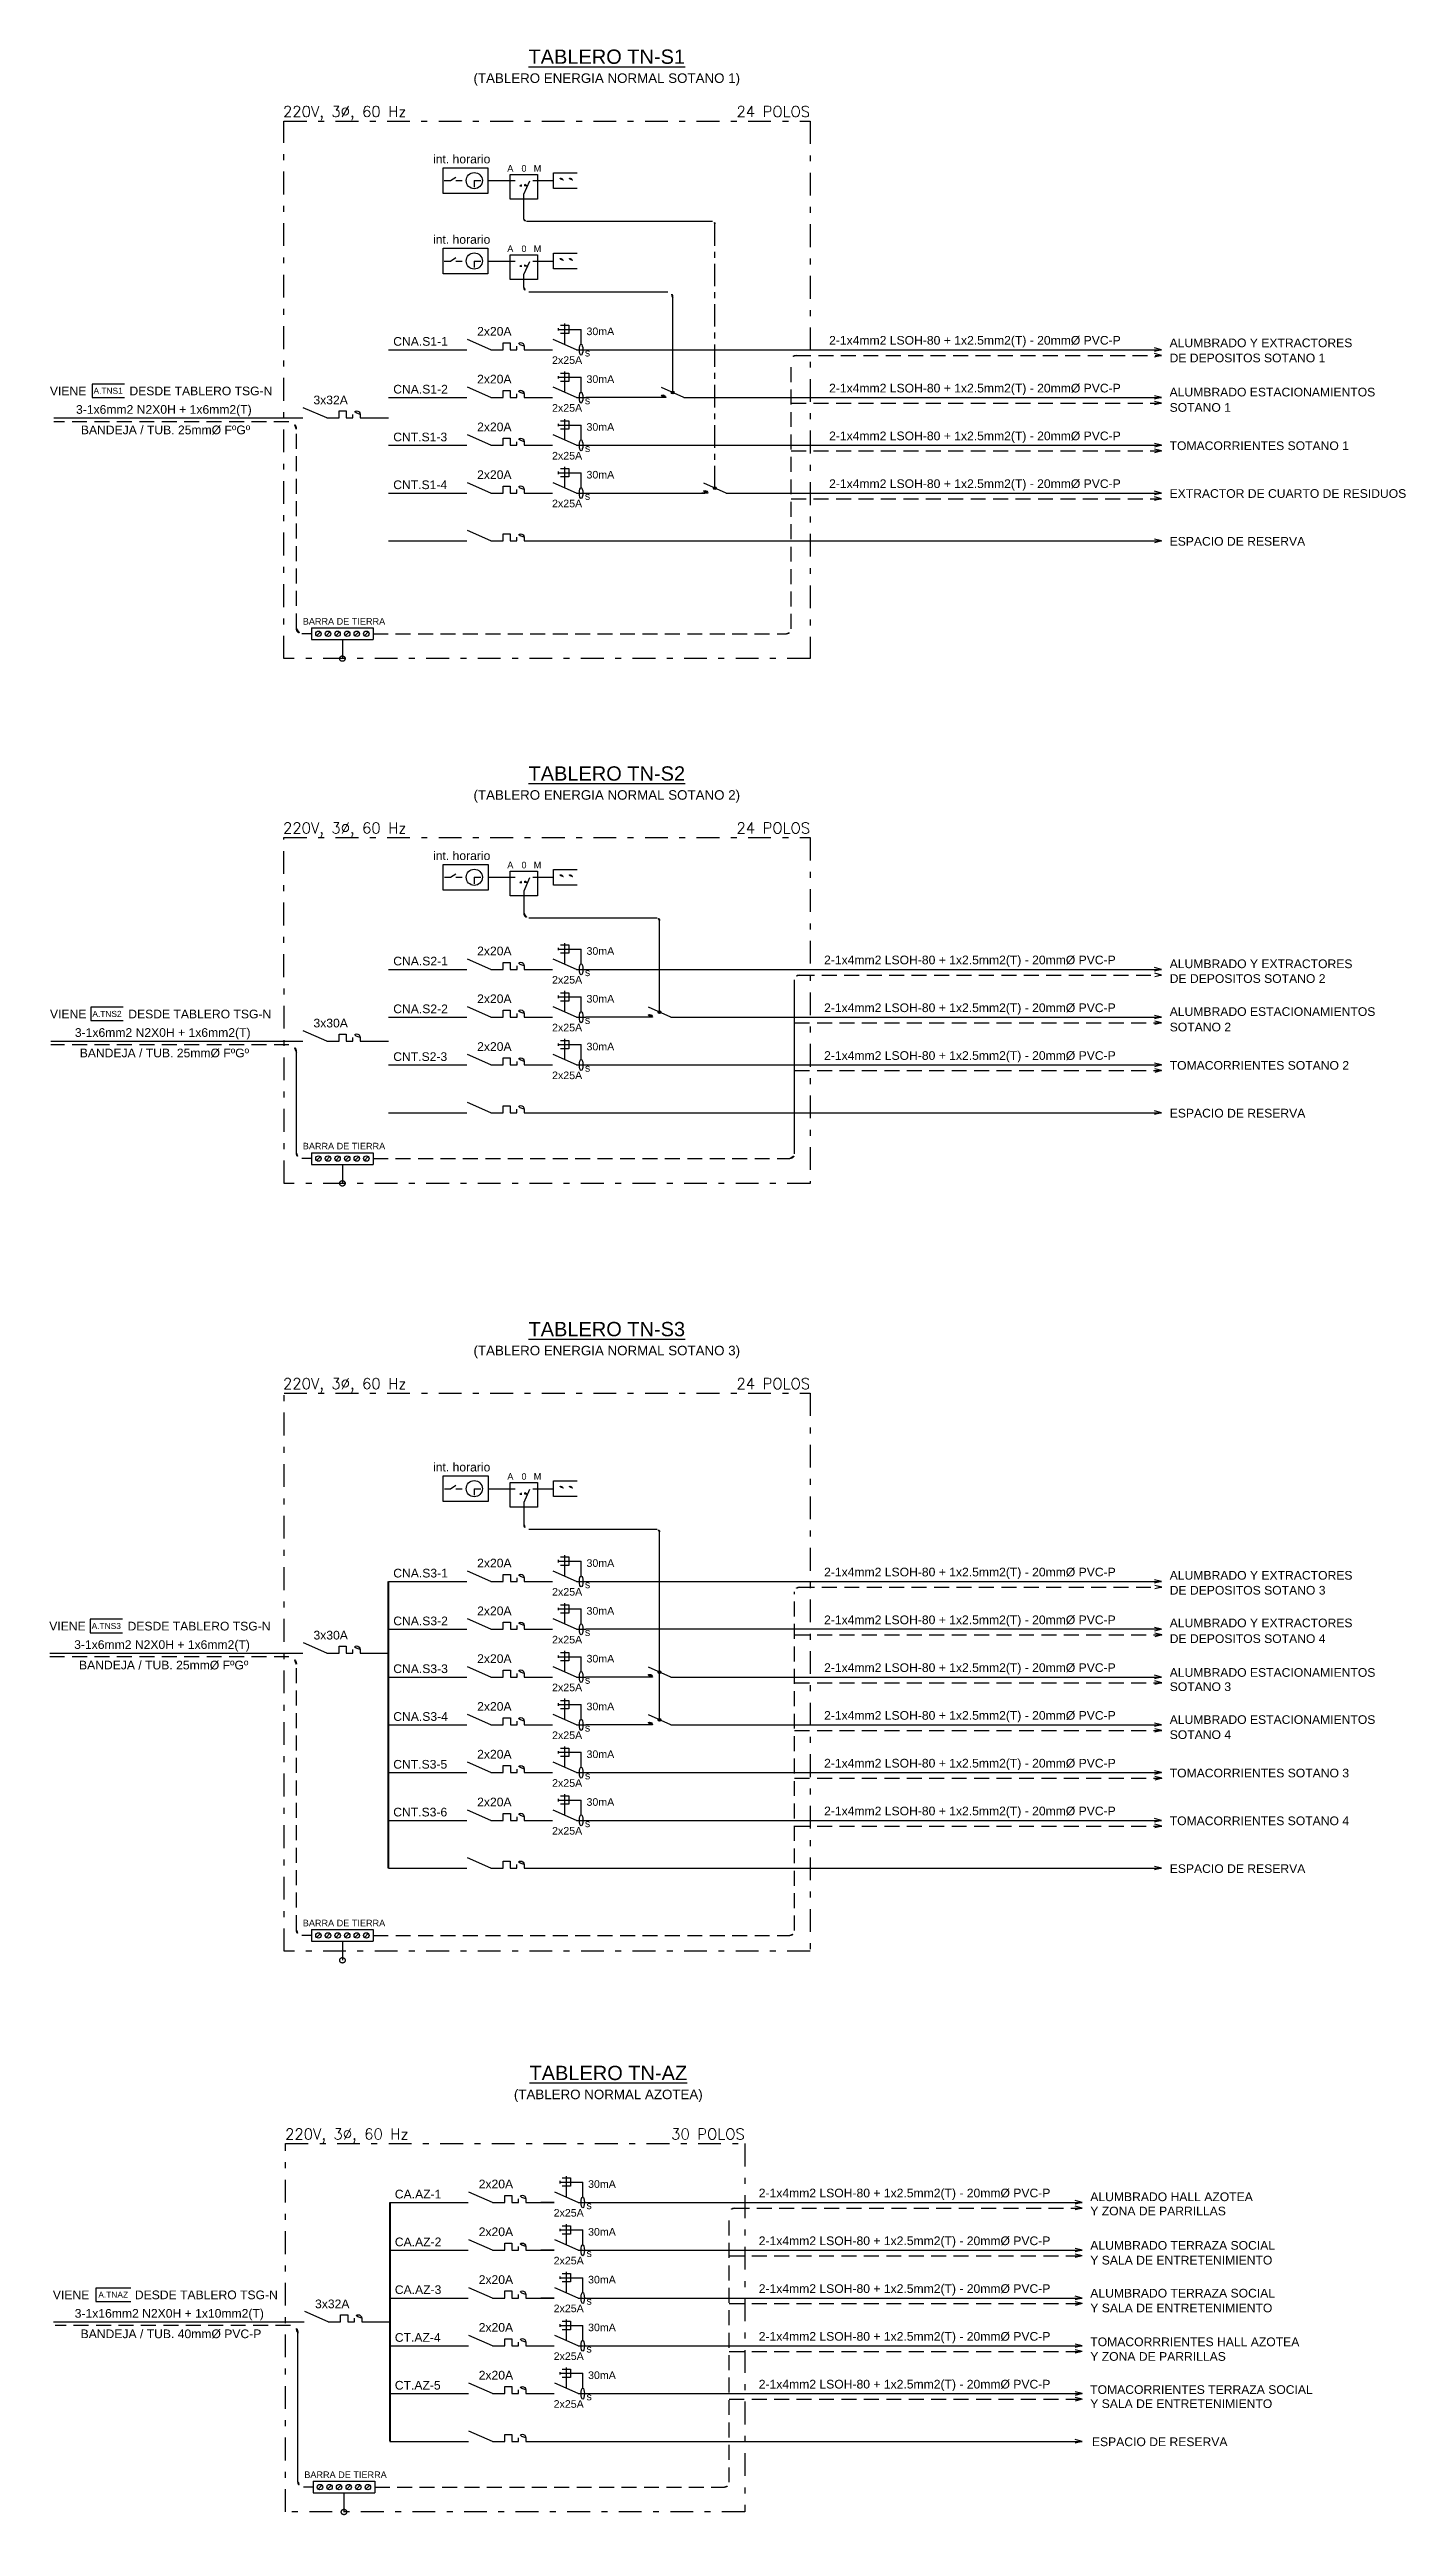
# Model space of a CAD drawing. Header units: millimetres. Extents: x 3435921466 to 3435921548, y 3277630854 to 3277630972.
# Drawn here: x 3435921465.99 to 3435921488.66, y 3277630913.86 to 3277630955.05 of the extents above; entities that cross this region are included whole.
import ezdxf
from ezdxf.enums import TextEntityAlignment as Align

# ---------------------------------------------------------------- set-up
doc = ezdxf.new("R2010")
doc.units = ezdxf.units.MM
for name, pattern in [('CENTER', [2, 1.25, -0.25, 0.25, -0.25]), ('DASHDOT', [25.399999999999995, 12.7, -6.349999999999998, 0, -6.349999999999998]), ('HIDDEN', [0.375, 0.25, -0.125]), ('JIS_09_08', [10.750000000000004, 8, -0.55, 0.55, -0.55, 0.55, -0.55])]:
    doc.linetypes.add(name, pattern=pattern)
for name, color, linetype in [('0-Diagrama', 7, 'Continuous'), ('0-Simbolo', 3, 'Continuous'), ('0-T', 7, 'Continuous'), ('0-TEXTOS', 7, 'Continuous'), ('IE-Diagrama', 7, 'Continuous'), ('IE-TIERRA', 3, 'JIS_09_08'), ('IE-UNIFILAR', 3, 'Continuous'), ('TEXT', 140, 'Continuous'), ('TRAZOS', 7, 'Continuous'), ('X-TIT', 6, 'Continuous')]:
    doc.layers.add(name, color=color, linetype=linetype)
doc.styles.add('GMI', font='romans.shx', dxfattribs={"width": 0.75})
doc.styles.add('TEXT-0.10', font='arial.ttf', dxfattribs={"height": 0.1})
doc.styles.add('TEXT-0.20', font='arial.ttf', dxfattribs={"height": 0.18})

msp = doc.modelspace()

# ---------------------------------------------------------------- texts
at = {"layer": '0-Diagrama', "color": 0, "style": 'TEXT-0.10'}
for s, height, p in [('int. horario', 0.1451999638595049, (3435921472.400827, 3277630953.14883)), ('A', 0.1088999728946287, (3435921473.641873, 3277630953.011788)), ('0', 0.1088999728946287, (3435921473.878759, 3277630953.010371)), ('M', 0.1088999728946287, (3435921474.083498, 3277630953.011788)), ('int. horario', 0.1451434598732475, (3435921472.400827, 3277630951.805455)), ('A', 0.1088999999394124, (3435921473.641874, 3277630951.668412)), ('0', 0.1088999999394124, (3435921473.878759, 3277630951.666995)), ('M', 0.1088999999394124, (3435921474.083499, 3277630951.668412)), ('int. horario', 0.1451434598732475, (3435921472.401059, 3277630941.507032)), ('A', 0.1088999999394124, (3435921473.642105, 3277630941.369989)), ('0', 0.1088999999394124, (3435921473.878991, 3277630941.368572)), ('M', 0.1088999999394124, (3435921474.083731, 3277630941.369989)), ('int. horario', 0.1451434598732475, (3435921472.401223, 3277630931.289896)), ('A', 0.1088999999394124, (3435921473.64227, 3277630931.152853)), ('0', 0.1088999999394124, (3435921473.879155, 3277630931.151436)), ('M', 0.1088999999394124, (3435921474.083895, 3277630931.152853))]:
    msp.add_text(s, height=height, dxfattribs=at).set_placement(p)
at = {"layer": '0-T', "style": 'TEXT-0.10'}
for s, p in [('VIENE ', (3435921465.997516, 3277630949.273344)), ('DESDE TABLERO TSG-N', (3435921467.326751, 3277630949.273345)), ('VIENE ', (3435921465.998629, 3277630938.861162)), ('DESDE TABLERO TSG-N', (3435921467.30776, 3277630938.861162)), ('VIENE ', (3435921465.98678, 3277630928.632732)), ('DESDE TABLERO TSG-N', (3435921467.295911, 3277630928.632732)), ('VIENE ', (3435921466.047116, 3277630917.45737)), ('DESDE TABLERO TSG-N', (3435921467.417852, 3277630917.45737))]:
    msp.add_text(s, height=0.1452016815646451, dxfattribs=at).set_placement(p)
at = {"layer": '0-TEXTOS', "char_height": 0.1, "width": 0.494136068217262, "attachment_point": 5, "style": 'TEXT-0.10'}
for s, insert in [('A.TNS1', (3435921466.970996, 3277630949.347858)), ('A.TNS2', (3435921466.952006, 3277630938.935676)), ('A.TNS3', (3435921466.940156, 3277630928.707246)), ('A.TNAZ', (3435921467.055661, 3277630917.531884))]:
    msp.add_mtext(s, dxfattribs=dict(at, insert=insert))
at = {"layer": 'IE-Diagrama', "lineweight": 0, "style": 'TEXT-0.10'}
for s, height, p in [('2x20A', 0.1452016815646451, (3435921473.137829, 3277630950.269719)), ('CNA.S1-1', 0.1452016815646451, (3435921471.735854, 3277630950.101184)), ('2-1x4mm2 LSOH-80 + 1x2.5mm2(T) - 20mm%%C PVC-P', 0.1451999999192165, (3435921479.020374, 3277630950.119481)), ('ALUMBRADO Y EXTRACTORES ', 0.1452016815646451, (3435921484.71092, 3277630950.076509)), ('DE DEPOSITOS SOTANO 1', 0.1452016815646451, (3435921484.71092, 3277630949.824899)), ('2x20A', 0.1452016815646451, (3435921473.137823, 3277630949.47113)), ('3x32A', 0.1452016815646451, (3435921470.402015, 3277630949.122396)), ('CNA.S1-2', 0.1452016815646451, (3435921471.735847, 3277630949.302595)), ('2-1x4mm2 LSOH-80 + 1x2.5mm2(T) - 20mm%%C PVC-P', 0.1451999999192165, (3435921479.020368, 3277630949.320892)), ('ALUMBRADO ESTACIONAMIENTOS ', 0.1452016815646451, (3435921484.710914, 3277630949.254404)), ('SOTANO 1', 0.1452016815646451, (3435921484.710914, 3277630948.997503)), ('2x20A', 0.1452016815646451, (3435921473.137823, 3277630948.672531)), ('CNT.S1-3', 0.1452016815646451, (3435921471.735847, 3277630948.503996)), ('2-1x4mm2 LSOH-80 + 1x2.5mm2(T) - 20mm%%C PVC-P', 0.1451999999192165, (3435921479.020368, 3277630948.522294)), ('TOMACORRIENTES SOTANO 1', 0.1452016815646451, (3435921484.710914, 3277630948.357919)), ('2x20A', 0.1452016815646451, (3435921473.137829, 3277630947.873944)), ('2-1x4mm2 LSOH-80 + 1x2.5mm2(T) - 20mm%%C PVC-P', 0.1451999999192165, (3435921479.020373, 3277630947.723707)), ('CNT.S1-4', 0.1452016815646451, (3435921471.735853, 3277630947.70541)), ('EXTRACTOR DE CUARTO DE RESIDUOS', 0.1452016815646451, (3435921484.710919, 3277630947.559332)), ('ESPACIO DE RESERVA', 0.1452016815646451, (3435921484.711576, 3277630946.760279)), ('2x20A', 0.1452016815646451, (3435921473.138132, 3277630939.915039)), ('CNA.S2-1', 0.1452016815646451, (3435921471.736156, 3277630939.746504)), ('2-1x4mm2 LSOH-80 + 1x2.5mm2(T) - 20mm%%C PVC-P', 0.1451999999192165, (3435921478.936411, 3277630939.764767)), ('ALUMBRADO Y EXTRACTORES ', 0.1452016815646451, (3435921484.713032, 3277630939.700633)), ('2x20A', 0.1452016815646451, (3435921473.138129, 3277630939.116436)), ('DE DEPOSITOS SOTANO 2', 0.1452016815646451, (3435921484.713032, 3277630939.453885)), ('3x30A', 0.1452016815646451, (3435921470.402611, 3277630938.710213)), ('CNA.S2-2', 0.1452016815646451, (3435921471.736153, 3277630938.947901)), ('2-1x4mm2 LSOH-80 + 1x2.5mm2(T) - 20mm%%C PVC-P', 0.1451999999192165, (3435921478.936408, 3277630938.966164)), ('ALUMBRADO ESTACIONAMIENTOS', 0.1452016815646451, (3435921484.713029, 3277630938.90206)), ('2x20A', 0.1452016815646451, (3435921473.138129, 3277630938.317837)), ('SOTANO 2', 0.1452016815646451, (3435921484.713029, 3277630938.643661)), ('CNT.S2-3', 0.1452016815646451, (3435921471.736153, 3277630938.149302)), ('2-1x4mm2 LSOH-80 + 1x2.5mm2(T) - 20mm%%C PVC-P', 0.1451999999192165, (3435921478.936408, 3277630938.167564)), ('TOMACORRIENTES SOTANO 2 ', 0.1452016815646451, (3435921484.713029, 3277630938.003191)), ('ESPACIO DE RESERVA ', 0.1452016815646451, (3435921484.713688, 3277630937.204485)), ('2x20A', 0.1452016815646451, (3435921473.138296, 3277630929.686625)), ('CNA.S3-1', 0.1452016815646451, (3435921471.73632, 3277630929.51809)), ('2-1x4mm2 LSOH-80 + 1x2.5mm2(T) - 20mm%%C PVC-P', 0.1451999999192165, (3435921478.936575, 3277630929.536317)), ('ALUMBRADO Y EXTRACTORES ', 0.1452016815646451, (3435921484.713196, 3277630929.481266)), ('DE DEPOSITOS SOTANO 3', 0.1452016815646451, (3435921484.713196, 3277630929.23198)), ('2x20A', 0.1452016815646451, (3435921473.138296, 3277630928.888026)), ('3x30A', 0.1452016815646451, (3435921470.40281, 3277630928.481783)), ('CNA.S3-2', 0.1452016815646451, (3435921471.73632, 3277630928.719491)), ('2-1x4mm2 LSOH-80 + 1x2.5mm2(T) - 20mm%%C PVC-P', 0.1451999999192165, (3435921478.936575, 3277630928.737719)), ('ALUMBRADO Y EXTRACTORES ', 0.1452016815646451, (3435921484.713196, 3277630928.685847)), ('DE DEPOSITOS SOTANO 4', 0.1452016815646451, (3435921484.713196, 3277630928.423351)), ('2x20A', 0.1452016815646451, (3435921473.138296, 3277630928.089428)), ('CNA.S3-3', 0.1452016815646451, (3435921471.73632, 3277630927.920893)), ('2-1x4mm2 LSOH-80 + 1x2.5mm2(T) - 20mm%%C PVC-P', 0.1451999999192165, (3435921478.936575, 3277630927.93912)), ('ALUMBRADO ESTACIONAMIENTOS ', 0.1452016815646451, (3435921484.713196, 3277630927.858106)), ('SOTANO 3', 0.1452016815646451, (3435921484.713196, 3277630927.620349)), ('2x20A', 0.1452016815646451, (3435921473.138296, 3277630927.29083)), ('2-1x4mm2 LSOH-80 + 1x2.5mm2(T) - 20mm%%C PVC-P', 0.1451999999192165, (3435921478.936575, 3277630927.140522)), ('CNA.S3-4', 0.1452016815646451, (3435921471.73632, 3277630927.122295)), ('ALUMBRADO ESTACIONAMIENTOS', 0.1452016815646451, (3435921484.713196, 3277630927.070486)), ('SOTANO 4', 0.1452016815646451, (3435921484.713196, 3277630926.818937)), ('CNT.S3-5', 0.1452016815646451, (3435921471.73632, 3277630926.323802)), ('2x20A', 0.1452016815646451, (3435921473.138296, 3277630926.492336)), ('2-1x4mm2 LSOH-80 + 1x2.5mm2(T) - 20mm%%C PVC-P', 0.1451999999192165, (3435921478.936575, 3277630926.342028)), ('TOMACORRIENTES SOTANO 3 ', 0.1452016815646451, (3435921484.713196, 3277630926.177654)), ('CNT.S3-6', 0.1452016815646451, (3435921471.73632, 3277630925.525095)), ('2x20A', 0.1452016815646451, (3435921473.138296, 3277630925.693629)), ('2-1x4mm2 LSOH-80 + 1x2.5mm2(T) - 20mm%%C PVC-P', 0.1451999999192165, (3435921478.936575, 3277630925.543321)), ('TOMACORRIENTES SOTANO 4', 0.1452016815646451, (3435921484.713196, 3277630925.378947)), ('ESPACIO DE RESERVA', 0.1452016815646451, (3435921484.713855, 3277630924.580242)), ('2x20A', 0.1452016815646451, (3435921473.164337, 3277630919.309835)), ('CA.AZ-1 ', 0.1452016815646451, (3435921471.762362, 3277630919.1413)), ('2-1x4mm2 LSOH-80 + 1x2.5mm2(T) - 20mm%%C PVC-P', 0.1451999999192165, (3435921477.844462, 3277630919.159527)), ('ALUMBRADO HALL AZOTEA ', 0.1452016815646451, (3435921483.385672, 3277630919.096494)), ('2x20A', 0.1452016815646451, (3435921473.164337, 3277630918.511237)), ('Y ZONA DE PARRILLAS', 0.1452016815646451, (3435921483.385672, 3277630918.858462)), ('CA.AZ-2 ', 0.1452016815646451, (3435921471.762362, 3277630918.342702)), ('2-1x4mm2 LSOH-80 + 1x2.5mm2(T) - 20mm%%C PVC-P', 0.1451999999192165, (3435921477.844462, 3277630918.360929)), ('ALUMBRADO TERRAZA SOCIAL ', 0.1452016815646451, (3435921483.385672, 3277630918.283981)), ('2x20A', 0.1452016815646451, (3435921473.164337, 3277630917.712638)), ('Y SALA DE ENTRETENIMIENTO', 0.1452016815646451, (3435921483.385672, 3277630918.037356)), ('3x32A', 0.1452016815646451, (3435921470.42876, 3277630917.306421)), ('CA.AZ-3 ', 0.1452016815646451, (3435921471.762362, 3277630917.544104)), ('2-1x4mm2 LSOH-80 + 1x2.5mm2(T) - 20mm%%C PVC-P', 0.1451999999192165, (3435921477.844462, 3277630917.56233)), ('ALUMBRADO TERRAZA SOCIAL ', 0.1452016815646451, (3435921483.385672, 3277630917.485383)), ('2x20A', 0.1452016815646451, (3435921473.164338, 3277630916.914039)), ('Y SALA DE ENTRETENIMIENTO', 0.1452016815646451, (3435921483.385672, 3277630917.238758)), ('CT.AZ-4', 0.1452016815646451, (3435921471.762362, 3277630916.745504)), ('2-1x4mm2 LSOH-80 + 1x2.5mm2(T) - 20mm%%C PVC-P', 0.1451999999192165, (3435921477.844463, 3277630916.763731)), ('Y ZONA DE PARRILLAS', 0.1452016815646451, (3435921483.385672, 3277630916.428049)), ('TOMACORRRIENTES HALL AZOTEA ', 0.1452016815646451, (3435921483.385672, 3277630916.672472)), ('2x20A', 0.1452016815646451, (3435921473.164337, 3277630916.11544)), ('CT.AZ-5', 0.1452016815646451, (3435921471.762362, 3277630915.946905)), ('2-1x4mm2 LSOH-80 + 1x2.5mm2(T) - 20mm%%C PVC-P', 0.1451999999192165, (3435921477.844462, 3277630915.965132)), ('Y SALA DE ENTRETENIMIENTO', 0.1452016815646451, (3435921483.384493, 3277630915.639083)), ('TOMACORRIENTES TERRAZA SOCIAL ', 0.1452016815646451, (3435921483.384493, 3277630915.874578)), ('ESPACIO DE RESERVA ', 0.1452016455045158, (3435921483.412794, 3277630915.00216))]:
    msp.add_text(s, height=height, dxfattribs=at).set_placement(p)
at = {"layer": 'IE-Diagrama', "style": 'TEXT-0.10'}
for s, height, p in [('30mA', 0.1270499999998979, (3435921474.965539, 3277630950.278443)), ('s', 0.1270499999998979, (3435921474.939154, 3277630949.922203)), ('2x25A', 0.1270499999998979, (3435921474.389915, 3277630949.797554)), ('30mA', 0.1270499999998979, (3435921474.965533, 3277630949.479854)), ('2x25A', 0.1270499999998979, (3435921474.389908, 3277630948.998965)), ('s', 0.1270499999998979, (3435921474.939148, 3277630949.123614)), ('30mA', 0.1270499999998979, (3435921474.965533, 3277630948.681255)), ('2x25A', 0.1270499999998979, (3435921474.389908, 3277630948.200366)), ('s', 0.1270499999998979, (3435921474.939148, 3277630948.325015)), ('30mA', 0.1270499999998979, (3435921474.965539, 3277630947.882668)), ('2x25A', 0.1270499999998979, (3435921474.389914, 3277630947.40178)), ('s', 0.1270499999998979, (3435921474.939154, 3277630947.526428)), ('BARRA DE TIERRA', 0.1088999999999124, (3435921470.223627, 3277630945.441484)), ('30mA', 0.1270499999998979, (3435921474.965842, 3277630939.923763)), ('s', 0.1270499999998979, (3435921474.939456, 3277630939.567523)), ('2x25A', 0.1270499999998979, (3435921474.390217, 3277630939.442875)), ('30mA', 0.1270499999998979, (3435921474.965839, 3277630939.125159)), ('s', 0.1270499999998979, (3435921474.939454, 3277630938.76892)), ('2x25A', 0.1270499999998979, (3435921474.390213, 3277630938.644271)), ('30mA', 0.1270499999998979, (3435921474.965839, 3277630938.32656)), ('s', 0.1270499999998979, (3435921474.939454, 3277630937.970321)), ('2x25A', 0.1270499999998979, (3435921474.390213, 3277630937.845673)), ('BARRA DE TIERRA', 0.1088999999999124, (3435921470.223855, 3277630936.672753)), ('30mA', 0.1270499999998979, (3435921474.966006, 3277630929.695349)), ('2x25A', 0.1270499999998979, (3435921474.390381, 3277630929.214461)), ('s', 0.1270499999998979, (3435921474.93962, 3277630929.339109)), ('30mA', 0.1270499999998979, (3435921474.966006, 3277630928.89675)), ('2x25A', 0.1270499999998979, (3435921474.390381, 3277630928.415862)), ('s', 0.1270499999998979, (3435921474.93962, 3277630928.54051)), ('30mA', 0.1270499999998979, (3435921474.966006, 3277630928.098152)), ('2x25A', 0.1270499999998979, (3435921474.390381, 3277630927.617264)), ('s', 0.1270499999998979, (3435921474.93962, 3277630927.741912)), ('30mA', 0.1270499999998979, (3435921474.966006, 3277630927.299554)), ('2x25A', 0.1270499999998979, (3435921474.390381, 3277630926.818666)), ('s', 0.1270499999998979, (3435921474.93962, 3277630926.943314)), ('30mA', 0.1270499999998979, (3435921474.966006, 3277630926.50106)), ('2x25A', 0.1270499999998979, (3435921474.390381, 3277630926.020172)), ('s', 0.1270499999998979, (3435921474.93962, 3277630926.14482)), ('30mA', 0.1270499999998979, (3435921474.966006, 3277630925.702353)), ('2x25A', 0.1270499999998979, (3435921474.390381, 3277630925.221465)), ('s', 0.1270499999998979, (3435921474.93962, 3277630925.346113)), ('BARRA DE TIERRA', 0.1088999999999124, (3435921470.224021, 3277630923.689608)), ('s', 0.1270499999998979, (3435921474.965845, 3277630918.962319)), ('30mA', 0.1270499999998979, (3435921474.99223, 3277630919.318559)), ('2x25A', 0.1270499999998979, (3435921474.416605, 3277630918.837671)), ('30mA', 0.1270499999998979, (3435921474.99223, 3277630918.51996)), ('s', 0.1270499999998979, (3435921474.965845, 3277630918.163721)), ('2x25A', 0.1270499999998979, (3435921474.416605, 3277630918.039073)), ('30mA', 0.1270499999998979, (3435921474.99223, 3277630917.721362)), ('s', 0.1270499999998979, (3435921474.965845, 3277630917.365122)), ('2x25A', 0.1270499999998979, (3435921474.416605, 3277630917.240474)), ('30mA', 0.1270499999998979, (3435921474.99223, 3277630916.922762)), ('2x25A', 0.1270499999998979, (3435921474.416605, 3277630916.441874)), ('s', 0.1270499999998979, (3435921474.965845, 3277630916.566522)), ('30mA', 0.1270499999998979, (3435921474.99223, 3277630916.124164)), ('2x25A', 0.1270499999998979, (3435921474.416605, 3277630915.643276)), ('s', 0.1270499999998979, (3435921474.965845, 3277630915.767924)), ('BARRA DE TIERRA', 0.1088999999999124, (3435921470.249476, 3277630914.470481))]:
    msp.add_text(s, height=height, dxfattribs=at).set_placement(p)
for s, p in [('3-1x6mm2 N2X0H + 1x6mm2(T) ', (3435921467.930237, 3277630948.964333)), ('3-1x6mm2 N2X0H + 1x6mm2(T) ', (3435921467.911247, 3277630938.552151)), ('3-1x6mm2 N2X0H + 1x6mm2(T) ', (3435921467.899397, 3277630928.323721)), ('3-1x16mm2 N2X0H + 1x10mm2(T) ', (3435921468.021338, 3277630917.148359))]:
    msp.add_text(s, height=0.1452016815646451, dxfattribs=at).set_placement(p, align=Align.CENTER)
at = {"layer": 'IE-Diagrama', "attachment_point": 2}
for s, insert, char_height, width, style in [('{\\fArial|b0|i0|c204|p34;\\L\\C0;TABLERO \\fArial|b0|i0|c0|p34;TN-S1\\P\\fArial|b0|i0|c204|p34;\\H0.6667x;\\l\\C10;(\\fArial|b0|i0|c0|p34;TABLERO ENERGIA NORMAL SOTANO 1)}', (3435921475.304434, 3277630955.051423), 0.2391529411762782, 10.87802866299539, 'TEXT-0.20'), ('BANDEJA / TUB. 25mmØ FºGº', (3435921467.930237, 3277630948.767701), 0.1452016815646451, 3.565984244060267, 'TEXT-0.10'), ('{\\fArial|b0|i0|c204|p34;\\L\\C0;TABLERO \\fArial|b0|i0|c0|p34;TN-S2\\P\\fArial|b0|i0|c204|p34;\\H0.6667x;\\l\\C10;(\\fArial|b0|i0|c0|p34;TABLERO ENERGIA NORMAL SOTANO 2)}', (3435921475.304665, 3277630943.072956), 0.2391529411762782, 10.87802866299539, 'TEXT-0.20'), ('BANDEJA / TUB. 25mmØ FºGº', (3435921467.911247, 3277630938.355519), 0.1452016815646451, 3.565984244060267, 'TEXT-0.10'), ('{\\fArial|b0|i0|c204|p34;\\L\\C0;TABLERO \\fArial|b0|i0|c0|p34;TN-S3\\P\\fArial|b0|i0|c204|p34;\\H0.6667x;\\l\\C10;(\\fArial|b0|i0|c0|p34;TABLERO ENERGIA NORMAL SOTANO 3)}', (3435921475.304829, 3277630933.788744), 0.2391529411762782, 10.87802866299539, 'TEXT-0.20'), ('BANDEJA / TUB. 25mmØ FºGº', (3435921467.899397, 3277630928.12709), 0.1452016815646451, 3.565984244060267, 'TEXT-0.10'), ('{\\fArial|b0|i0|c204|p34;\\L\\C0;TABLERO \\fArial|b0|i0|c0|p34;TN-AZ\\P\\fArial|b0|i0|c204|p34;\\H0.6667x;\\l\\C10;(\\fArial|b0|i0|c0|p34;TABLERO NORMAL AZOTEA)}', (3435921475.330284, 3277630921.358365), 0.2391529411762782, 10.87802866299539, 'TEXT-0.20'), ('BANDEJA / TUB. 40mmØ PVC-P', (3435921468.021338, 3277630916.951727), 0.1452016815646451, 3.565984244060267, 'TEXT-0.10')]:
    msp.add_mtext(s, dxfattribs=dict(at, insert=insert, char_height=char_height, width=width, style=style))
at = {"layer": 'X-TIT', "color": 2, "style": 'GMI'}
for p in [(3435921469.892951, 3277630953.923963), (3435921469.89312, 3277630941.951556), (3435921469.892951, 3277630932.667345), (3435921469.928006, 3277630920.126165)]:
    msp.add_text('220V, 3Ø, 60 Hz', height=0.1815, dxfattribs=at).set_placement(p)
for s, p in [('24 POLOS', (3435921478.702199, 3277630953.923963)), ('24 POLOS', (3435921478.702369, 3277630941.951556)), ('24 POLOS', (3435921478.702199, 3277630932.667345)), ('30 POLOS', (3435921477.610402, 3277630920.126165))]:
    msp.add_text(s, height=0.1815, dxfattribs=at).set_placement(p, align=Align.RIGHT)

# ---------------------------------------------------------------- blocks, each defined once
blk = doc.blocks.new('CM2')
for p, q in [((-2.274e-13, 1.137e-13), (-0.4307657668673528, 0.1898913770154422)), ((-4.547e-13, 0), (0.2270930632710133, -2.274e-13)), ((0.2270930632710133, 0.1291211639078256), (0.3598345356494974, 0.1291211639078256)), ((0.2270930632710133, 0.1291211639078256), (0.3598345356494974, 0.1291211639078256)), ((0.2270930632710133, -2.274e-13), (0.2270930632710133, 0.1291211639078256)), ((0.2270930632710133, -2.274e-13), (0.2270930632710133, 0.1291211639078256)), ((0.3598345356494974, 0.1291211639078256), (0.3598345356494974, -2.274e-13)), ((0.3598345356494974, 0.1291211639078256), (0.3598345356494974, -2.274e-13)), ((0.4828547212591733, -2.274e-13), (0.4828547212591733, 0.0660657401330127)), ((0.4828547212591733, -2.274e-13), (0.4828547212591733, 0.0660657401330127)), ((0.615596193637657, 0.0660657401330127), (0.615596193637657, -2.274e-13)), ((0.615596193637657, 0.0660657401330127), (0.615596193637657, -2.274e-13)), ((0.3598345356494974, -2.274e-13), (0.4828547212591733, -2.274e-13)), ((0.3598345356494974, -2.274e-13), (0.4828547212591733, -2.274e-13)), ((0.615596193637657, -2.274e-13), (1.136341258771949, -1.137e-13))]:
    blk.add_line(p, q)
at = {"lineweight": 0, "const_width": 0.0174973814196466}
for points in [[(-0.3753213427645505, 0.0669659736488484), (-0.5092532900621336, -0.0669659736487347)], [(-0.3753213427645505, -0.0669659736487347), (-0.5092532900621336, 0.0669659736488484)]]:
    blk.add_lwpolyline(points, dxfattribs=at)
blk.add_arc((0.549225457448415, 0.0660657401330127), 0.0663707361891965, 0, 180)
blk.add_arc((0.549225457448415, 0.0660657401330127), 0.0663707361891965, 0, 180)
blk = doc.blocks.new('DIFERE')
at = {"color": 0, "linetype": 'HIDDEN', "ltscale": 0.5}
blk.add_line((0.2269044329794951, 0.0949456885076074), (0.2269044329794951, 0.4818600193866587), dxfattribs=at)
at = {"color": 0}
for p, q in [((0.4422873164129443, -5.68e-14), (0.0115215495460461, 0.1898913770152717)), ((0.4422783667801016, 0), (0.6142169450565689, 0))]:
    blk.add_line(p, q, dxfattribs=at)
blk.add_line((0.1113236280722276, 0.3511690257301439), (0.1113236280722276, 0.3961732896320882))
at = {"linetype": 'HIDDEN', "ltscale": 0.5}
for p, q in [((0.1113236280722276, 0.3736711576811444), (0.5282476559183352, 0.3736711576810876)), ((0.5282476559183352, 0.1015733049598566), (0.5282476559183352, 0.3736711576811444))]:
    blk.add_line(p, q, dxfattribs=at)
at = {"lineweight": 0, "const_width": 0.0174973814196466}
for points in [[(0.0669659736488484, 0.0669659736487915), (-0.0669659736487347, -0.0669659736487915)], [(0.0669659736488484, -0.0669659736487915), (-0.0669659736487347, 0.0669659736487915)]]:
    blk.add_lwpolyline(points, dxfattribs=at)
blk.add_lwpolyline([(0.1498954833466541, 0.4506711576811428), (0.3038954833466505, 0.4506711576811428), (0.3038954833466505, 0.2966711576810894), (0.1498954833466541, 0.2966711576810894)], close=True)
blk.add_ellipse((0.5282476559183352, 0), major_axis=(0, 0.1015733049598481), ratio=0.3056508258986539)
blk = doc.blocks.new('Interruptor Horario')
for p, q in [((-0.0752783079163351, 0.1100000000000136), (-0.1322539048895095, 0.1100000000000136)), ((-0.0752783079163351, 0.1100000000000136), (-0.0752783079163351, 0.1669755969732023)), ((0.0845340939393964, 0.1099999999999852), (0.0301481780911388, 0.1100000000000136)), ((0.128583959115403, 0.1100000000000136), (0.0845340939393964, 0.0809555928211978)), ((0.1829698749636606, 0.1099999999999852), (0.128583959115403, 0.1100000000000136))]:
    blk.add_line(p, q)
blk.add_lwpolyline([(-0.1937703467777396, 0.2200000000000273), (0.1937703467777396, 0.2200000000000273), (0.1937703467777396, 0), (-0.1937703467777396, 0)], close=True)
blk.add_circle((-0.0752783079163351, 0.1100000000000136), 0.0697255969731685)
blk = doc.blocks.new('BOTONERA')
at = {"layer": '0-TEXTOS'}
h = blk.add_hatch(color=256, dxfattribs=at)
edge = h.paths.add_edge_path()
edge.add_ellipse((0.1757522152429374, 0.0020781985392659), major_axis=(0.0530330085891342, 0.0530330085891342), ratio=0.999999999999604, start_angle=314.9999999999886, end_angle=494.9999999999885)
edge.add_ellipse((0.1757522152429374, 0.0020781985392659), major_axis=(-0.05303300858907381, 0.05303300858907381), ratio=0.9999999999988513, start_angle=45.0000000000329, end_angle=225.0000000000329)
h = blk.add_hatch(color=256, dxfattribs=at)
edge = h.paths.add_edge_path()
edge.add_ellipse((0.4054677213371181, 0.0020781985392659), major_axis=(0.0530330085891342, 0.0530330085891342), ratio=0.999999999999604, start_angle=314.9999999999886, end_angle=494.9999999999885)
edge.add_ellipse((0.4054677213371181, 0.0020781985392659), major_axis=(-0.05303300858907381, 0.05303300858907381), ratio=0.9999999999988513, start_angle=45.0000000000329, end_angle=225.0000000000329)
at = {"layer": '0-Simbolo'}
blk.add_lwpolyline([(0, 0.191891938626668), (0.5852271583439688, 0.191891938626668), (0.5852271583439688, -0.191891938626668), (0, -0.191891938626668)], close=True, dxfattribs=at)
blk = doc.blocks.new('C.E.M')
h = blk.add_hatch(color=256)
edge = h.paths.add_edge_path()
edge.add_arc((-0.3661783642103842, -0.0086235976614546), 0.0531386163318059, 9.339547811903408, 170.6604521880719)
edge.add_line((-0.4186125716424272, 0), (-0.3137441567782844, 0))
for p, q in [((-0.3137441567782844, 0), (-0.4186125716424272, 0)), ((0, 0), (-0.3876891901803674, 0.1709022393137616))]:
    blk.add_line(p, q)
blk.add_arc((-0.3661783642103842, -0.0086235976614546), 0.0531386163318059, 9.339547811903408, 170.6604521880719)

# ---------------------------------------------------------------- hatches: boundary and pattern name
at = {"layer": 'IE-Diagrama'}
h = msp.add_hatch(color=256, dxfattribs=at)
edge = h.paths.add_edge_path()
edge.add_arc((3435921476.405945, 3277630949.318784), 0.02285312331375083, 0, 360)
h = msp.add_hatch(color=256, dxfattribs=at)
edge = h.paths.add_edge_path()
edge.add_arc((3435921477.111823, 3277630947.721616), 0.02285312331375083, 0, 360)
at = {"layer": 'IE-Diagrama', "linetype": 'DASHDOT', "ltscale": 0.5}
for points in [[(3435921470.931498, 3277630944.873019, 1), (3435921470.840723, 3277630944.873019, 1)], [(3435921470.931726, 3277630936.104287, 1), (3435921470.840951, 3277630936.104287, 1)], [(3435921470.931893, 3277630923.121142, 1), (3435921470.841118, 3277630923.121142, 1)], [(3435921470.957348, 3277630913.902015, 1), (3435921470.866572, 3277630913.902015, 1)]]:
    msp.add_hatch(color=3, dxfattribs=at).paths.add_polyline_path(points)
at = {"layer": 'IE-Diagrama'}
h = msp.add_hatch(color=256, dxfattribs=at)
edge = h.paths.add_edge_path()
edge.add_arc((3435921476.187141, 3277630938.96409), 0.02285312331375083, 0, 360)
h = msp.add_hatch(color=256, dxfattribs=at)
edge = h.paths.add_edge_path()
edge.add_arc((3435921476.187308, 3277630927.937082), 0.02285312331375083, 0, 360)
h = msp.add_hatch(color=256, dxfattribs=at)
edge = h.paths.add_edge_path()
edge.add_arc((3435921476.187308, 3277630927.138484), 0.02285312331375083, 0, 360)

# ---------------------------------------------------------------- linework, layer by layer
at = {"layer": '0-Simbolo'}
for points in [[(3435921474.0669, 3277630952.860643), (3435921474.411973, 3277630952.860643)], [(3435921474.066901, 3277630951.517268), (3435921474.411973, 3277630951.517268)], [(3435921474.067132, 3277630941.218845), (3435921474.412204, 3277630941.218845)], [(3435921474.067296, 3277630931.001709), (3435921474.412368, 3277630931.001709)]]:
    msp.add_lwpolyline(points, dxfattribs=at)
at = {"layer": '0-TEXTOS'}
for points in [[(3435921467.244348, 3277630949.459399), (3435921466.701816, 3277630949.459399), (3435921466.701816, 3277630949.236318), (3435921467.244348, 3277630949.236318)], [(3435921467.221879, 3277630939.047216), (3435921466.680262, 3277630939.047216), (3435921466.680262, 3277630938.824135), (3435921467.221879, 3277630938.824135)], [(3435921467.21003, 3277630928.818787), (3435921466.668412, 3277630928.818787), (3435921466.668412, 3277630928.595706), (3435921467.21003, 3277630928.595706)], [(3435921467.348323, 3277630917.643425), (3435921466.762887, 3277630917.643425), (3435921466.762887, 3277630917.420343), (3435921467.348323, 3277630917.420343)]]:
    msp.add_lwpolyline(points, close=True, dxfattribs=at)
at = {"layer": 'IE-Diagrama'}
for p, q in [((3435921471.655032, 3277630950.034657), (3435921472.964557, 3277630950.034657)), ((3435921474.954217, 3277630950.034657), (3435921484.574193, 3277630950.034727)), ((3435921484.575205, 3277630950.034727), (3435921484.458429, 3277630950.005115)), ((3435921484.575371, 3277630950.034727), (3435921484.458595, 3277630950.064339)), ((3435921471.655026, 3277630949.236067), (3435921472.964551, 3277630949.236067)), ((3435921476.593586, 3277630949.236067), (3435921484.574187, 3277630949.236138)), ((3435921484.575199, 3277630949.236138), (3435921484.458423, 3277630949.206526)), ((3435921484.575365, 3277630949.236138), (3435921484.458589, 3277630949.26575)), ((3435921466.064624, 3277630948.894222), (3435921470.222173, 3277630948.894222)), ((3435921471.655026, 3277630948.437469), (3435921472.964551, 3277630948.437469)), ((3435921474.954211, 3277630948.437469), (3435921484.574187, 3277630948.437539)), ((3435921484.575199, 3277630948.437539), (3435921484.458423, 3277630948.407927)), ((3435921484.575365, 3277630948.437539), (3435921484.458589, 3277630948.467151)), ((3435921471.655032, 3277630947.638882), (3435921472.964557, 3277630947.638882)), ((3435921474.954216, 3277630947.638882), (3435921476.945004, 3277630947.638897)), ((3435921477.299466, 3277630947.638899), (3435921484.574193, 3277630947.638952)), ((3435921484.575205, 3277630947.638952), (3435921484.458429, 3277630947.60934)), ((3435921484.575371, 3277630947.638952), (3435921484.458595, 3277630947.668564)), ((3435921471.654517, 3277630946.839828), (3435921472.964042, 3277630946.839828)), ((3435921474.396647, 3277630946.839828), (3435921484.574357, 3277630946.839898)), ((3435921484.574856, 3277630946.839898), (3435921484.45808, 3277630946.86951)), ((3435921484.574856, 3277630946.839898), (3435921484.45808, 3277630946.810286)), ((3435921471.655334, 3277630939.679977), (3435921472.964859, 3277630939.679977)), ((3435921474.954519, 3277630939.679977), (3435921484.576305, 3277630939.680013)), ((3435921484.577318, 3277630939.680013), (3435921484.460541, 3277630939.650401)), ((3435921484.577484, 3277630939.680013), (3435921484.460707, 3277630939.709625)), ((3435921471.655331, 3277630938.881373), (3435921472.964857, 3277630938.881373)), ((3435921476.374782, 3277630938.881373), (3435921484.576302, 3277630938.88141)), ((3435921484.577314, 3277630938.88141), (3435921484.460538, 3277630938.851797)), ((3435921484.57748, 3277630938.88141), (3435921484.460704, 3277630938.911022)), ((3435921466.015381, 3277630938.48204), (3435921470.222769, 3277630938.48204)), ((3435921471.655331, 3277630938.082775), (3435921472.964857, 3277630938.082775)), ((3435921474.954516, 3277630938.082775), (3435921484.576302, 3277630938.08281)), ((3435921484.577314, 3277630938.08281), (3435921484.460538, 3277630938.053198)), ((3435921484.57748, 3277630938.08281), (3435921484.460704, 3277630938.112423)), ((3435921471.654819, 3277630937.284068), (3435921472.964344, 3277630937.284068)), ((3435921474.396949, 3277630937.284068), (3435921484.576469, 3277630937.284104)), ((3435921484.576968, 3277630937.284104), (3435921484.460191, 3277630937.313716)), ((3435921484.576968, 3277630937.284104), (3435921484.460191, 3277630937.254492)), ((3435921471.655499, 3277630929.451563), (3435921472.965024, 3277630929.451563)), ((3435921474.954683, 3277630929.451563), (3435921484.576469, 3277630929.451563)), ((3435921484.577482, 3277630929.451563), (3435921484.460705, 3277630929.421951)), ((3435921484.577648, 3277630929.451563), (3435921484.460871, 3277630929.481175)), ((3435921471.655499, 3277630928.652964), (3435921472.965024, 3277630928.652964)), ((3435921484.576469, 3277630928.652964), (3435921474.954683, 3277630928.652964)), ((3435921484.577482, 3277630928.652964), (3435921484.460705, 3277630928.623352)), ((3435921484.577648, 3277630928.652964), (3435921484.460871, 3277630928.682576)), ((3435921465.998267, 3277630928.253611), (3435921470.222967, 3277630928.253611)), ((3435921471.655499, 3277630927.854366), (3435921472.965024, 3277630927.854366)), ((3435921476.37495, 3277630927.854366), (3435921484.576469, 3277630927.854366)), ((3435921484.577482, 3277630927.854366), (3435921484.460705, 3277630927.824754)), ((3435921484.577648, 3277630927.854366), (3435921484.460871, 3277630927.883978)), ((3435921471.655499, 3277630927.055768), (3435921472.965024, 3277630927.055768)), ((3435921476.37495, 3277630927.055768), (3435921484.576469, 3277630927.055768)), ((3435921484.577482, 3277630927.055768), (3435921484.460705, 3277630927.026155)), ((3435921484.577648, 3277630927.055768), (3435921484.460871, 3277630927.08538)), ((3435921471.655499, 3277630926.257274), (3435921472.965024, 3277630926.257274)), ((3435921474.954683, 3277630926.257274), (3435921484.576469, 3277630926.257274)), ((3435921484.577482, 3277630926.257274), (3435921484.460705, 3277630926.227662)), ((3435921484.577648, 3277630926.257274), (3435921484.460871, 3277630926.286886)), ((3435921471.655499, 3277630925.458567), (3435921472.965024, 3277630925.458567)), ((3435921474.954683, 3277630925.458567), (3435921484.576469, 3277630925.458567)), ((3435921484.577482, 3277630925.458567), (3435921484.460705, 3277630925.428955)), ((3435921484.577648, 3277630925.458567), (3435921484.460871, 3277630925.488179)), ((3435921471.654986, 3277630924.65986), (3435921472.96451, 3277630924.65986)), ((3435921474.397116, 3277630924.65986), (3435921484.576636, 3277630924.65986)), ((3435921484.577135, 3277630924.65986), (3435921484.460358, 3277630924.689473)), ((3435921484.577135, 3277630924.65986), (3435921484.460358, 3277630924.630248)), ((3435921471.680861, 3277630919.074773), (3435921472.990717, 3277630919.074773)), ((3435921474.423323, 3277630919.074773), (3435921474.203733, 3277630919.074773)), ((3435921474.980907, 3277630919.074773), (3435921483.249444, 3277630919.074772)), ((3435921483.249444, 3277630919.074773), (3435921483.132668, 3277630919.104385)), ((3435921483.249444, 3277630919.074773), (3435921483.132668, 3277630919.045161)), ((3435921471.680861, 3277630918.276175), (3435921472.990717, 3277630918.276175)), ((3435921474.423323, 3277630918.276175), (3435921474.203733, 3277630918.276175)), ((3435921474.980907, 3277630918.276175), (3435921483.249443, 3277630918.276175)), ((3435921483.249444, 3277630918.276175), (3435921483.132668, 3277630918.305787)), ((3435921483.249444, 3277630918.276175), (3435921483.132668, 3277630918.246562)), ((3435921471.680861, 3277630917.477576), (3435921472.990717, 3277630917.477576)), ((3435921474.423323, 3277630917.477576), (3435921474.203733, 3277630917.477576)), ((3435921474.980907, 3277630917.477576), (3435921483.249443, 3277630917.477576)), ((3435921483.249444, 3277630917.477576), (3435921483.132668, 3277630917.507188)), ((3435921483.249444, 3277630917.477576), (3435921483.132668, 3277630917.447964)), ((3435921466.058086, 3277630917.078249), (3435921470.248918, 3277630917.078249)), ((3435921471.68154, 3277630916.678977), (3435921472.991065, 3277630916.678977)), ((3435921474.90289, 3277630916.678976), (3435921483.250122, 3277630916.678977)), ((3435921483.249958, 3277630916.678977), (3435921483.133181, 3277630916.649364)), ((3435921483.250124, 3277630916.678977), (3435921483.133347, 3277630916.708589)), ((3435921471.68154, 3277630915.880378), (3435921472.991065, 3277630915.880378)), ((3435921474.90289, 3277630915.880378), (3435921483.250124, 3277630915.880378)), ((3435921483.249958, 3277630915.880378), (3435921483.133181, 3277630915.850766)), ((3435921483.250124, 3277630915.880378), (3435921483.133347, 3277630915.90999)), ((3435921471.68154, 3277630915.081779), (3435921472.991065, 3277630915.081779)), ((3435921474.267471, 3277630915.081779), (3435921483.250125, 3277630915.081779)), ((3435921483.249958, 3277630915.081779), (3435921483.133181, 3277630915.052166)), ((3435921483.250124, 3277630915.081779), (3435921483.133347, 3277630915.111391))]:
    msp.add_line(p, q, dxfattribs=at)
at = {"layer": 'IE-Diagrama', "color": 13}
for p, q in [((3435921470.371048, 3277630945.385559), (3435921470.371048, 3277630945.190514)), ((3435921470.371048, 3277630945.385559), (3435921471.401172, 3277630945.385559)), ((3435921470.371048, 3277630945.190514), (3435921471.401172, 3277630945.190514)), ((3435921470.517883, 3277630945.32013), (3435921470.453695, 3277630945.255943)), ((3435921470.678011, 3277630945.32013), (3435921470.613823, 3277630945.255943)), ((3435921470.83814, 3277630945.32013), (3435921470.773952, 3277630945.255943)), ((3435921470.998269, 3277630945.32013), (3435921470.934081, 3277630945.255943)), ((3435921471.158397, 3277630945.32013), (3435921471.094209, 3277630945.255943)), ((3435921471.318525, 3277630945.32013), (3435921471.254338, 3277630945.255943)), ((3435921471.401172, 3277630945.385559), (3435921471.401172, 3277630945.190514)), ((3435921470.371276, 3277630936.616828), (3435921470.371276, 3277630936.421782)), ((3435921470.371276, 3277630936.616828), (3435921471.4014, 3277630936.616828)), ((3435921470.371276, 3277630936.421782), (3435921471.4014, 3277630936.421782)), ((3435921470.518111, 3277630936.551399), (3435921470.453924, 3277630936.487211)), ((3435921470.678239, 3277630936.551399), (3435921470.614052, 3277630936.487211)), ((3435921470.838368, 3277630936.551399), (3435921470.77418, 3277630936.487211)), ((3435921470.998497, 3277630936.551399), (3435921470.934309, 3277630936.487211)), ((3435921471.158625, 3277630936.551399), (3435921471.094437, 3277630936.487211)), ((3435921471.318754, 3277630936.551399), (3435921471.254566, 3277630936.487211)), ((3435921471.4014, 3277630936.616828), (3435921471.4014, 3277630936.421782)), ((3435921470.371444, 3277630923.633682), (3435921470.371444, 3277630923.438637)), ((3435921470.371444, 3277630923.633682), (3435921471.401568, 3277630923.633682)), ((3435921470.518279, 3277630923.568254), (3435921470.454091, 3277630923.504066)), ((3435921470.678407, 3277630923.568254), (3435921470.614219, 3277630923.504066)), ((3435921470.838535, 3277630923.568254), (3435921470.774348, 3277630923.504066)), ((3435921470.998663, 3277630923.568254), (3435921470.934476, 3277630923.504066)), ((3435921471.158792, 3277630923.568254), (3435921471.094604, 3277630923.504066)), ((3435921471.318921, 3277630923.568254), (3435921471.254733, 3277630923.504066)), ((3435921471.401568, 3277630923.633682), (3435921471.401568, 3277630923.438637)), ((3435921470.371444, 3277630923.438637), (3435921471.401568, 3277630923.438637)), ((3435921470.396898, 3277630914.414556), (3435921470.396898, 3277630914.219511)), ((3435921470.396898, 3277630914.414556), (3435921471.427022, 3277630914.414556)), ((3435921470.396898, 3277630914.219511), (3435921471.427022, 3277630914.219511)), ((3435921470.543733, 3277630914.349127), (3435921470.479546, 3277630914.284939)), ((3435921470.703861, 3277630914.349127), (3435921470.639674, 3277630914.284939)), ((3435921470.86399, 3277630914.349127), (3435921470.799802, 3277630914.284939)), ((3435921471.024118, 3277630914.349127), (3435921470.95993, 3277630914.284939)), ((3435921471.184247, 3277630914.349127), (3435921471.120059, 3277630914.284939)), ((3435921471.344375, 3277630914.349127), (3435921471.280188, 3277630914.284939)), ((3435921471.427022, 3277630914.414556), (3435921471.427022, 3277630914.219511))]:
    msp.add_line(p, q, dxfattribs=at)
at = {"layer": 'IE-Diagrama', "color": 1, "linetype": 'Continuous', "const_width": 0.03416470586334475}
for points in [[(3435921471.655032, 3277630950.034657), (3435921471.655032, 3277630946.839828)], [(3435921471.655242, 3277630939.679977), (3435921471.655406, 3277630937.284104)], [(3435921471.655572, 3277630929.451563), (3435921471.654986, 3277630924.65986)], [(3435921471.680861, 3277630919.074773), (3435921471.68154, 3277630915.081779)]]:
    msp.add_lwpolyline(points, dxfattribs=at)
at = {"layer": 'IE-Diagrama'}
for points in [[(3435921476.289882, 3277630949.236067), (3435921474.954211, 3277630949.236067)], [(3435921476.071078, 3277630938.881373), (3435921474.954516, 3277630938.881373)], [(3435921476.071245, 3277630927.854366), (3435921474.954683, 3277630927.854366)], [(3435921476.071245, 3277630927.055768), (3435921474.954683, 3277630927.055768)]]:
    msp.add_lwpolyline(points, dxfattribs=at)
for centre in [(3435921476.405945, 3277630949.318784), (3435921477.111823, 3277630947.721616), (3435921476.187141, 3277630938.96409), (3435921476.187308, 3277630927.937082), (3435921476.187308, 3277630927.138484)]:
    msp.add_circle(centre, 0.02285312331375083, dxfattribs=at)
at = {"layer": 'IE-Diagrama', "color": 13}
for centre in [(3435921470.485789, 3277630945.288036), (3435921470.645917, 3277630945.288036), (3435921470.806046, 3277630945.288036), (3435921470.966175, 3277630945.288036), (3435921471.126303, 3277630945.288036), (3435921471.286431, 3277630945.288036), (3435921470.486018, 3277630936.519305), (3435921470.646146, 3277630936.519305), (3435921470.806274, 3277630936.519305), (3435921470.966403, 3277630936.519305), (3435921471.126531, 3277630936.519305), (3435921471.28666, 3277630936.519305), (3435921470.486185, 3277630923.53616), (3435921470.646313, 3277630923.53616), (3435921470.806441, 3277630923.53616), (3435921470.96657, 3277630923.53616), (3435921471.126698, 3277630923.53616), (3435921471.286827, 3277630923.53616), (3435921470.511639, 3277630914.317033), (3435921470.671768, 3277630914.317033), (3435921470.831896, 3277630914.317033), (3435921470.992024, 3277630914.317033), (3435921471.152153, 3277630914.317033), (3435921471.312282, 3277630914.317033)]:
    msp.add_circle(centre, 0.04538754609394618, dxfattribs=at)
at = {"layer": 'IE-Diagrama', "color": 3, "linetype": 'DASHDOT', "ltscale": 0.5}
for centre in [(3435921470.88611, 3277630944.873019), (3435921470.886339, 3277630936.104287), (3435921470.886506, 3277630923.121142), (3435921470.911961, 3277630913.902015)]:
    msp.add_circle(centre, 0.04538754609396925, dxfattribs=at)
at = {"layer": 'IE-TIERRA', "color": 13, "linetype": 'HIDDEN'}
for p, q in [((3435921478.467577, 3277630949.940342), (3435921484.576302, 3277630949.940342)), ((3435921484.576302, 3277630949.940342), (3435921484.459526, 3277630949.969955)), ((3435921484.576302, 3277630949.940342), (3435921484.459526, 3277630949.91073)), ((3435921478.386911, 3277630945.368703), (3435921478.386911, 3277630949.859676)), ((3435921484.576296, 3277630949.141754), (3435921484.459519, 3277630949.171366)), ((3435921484.576296, 3277630949.141754), (3435921484.459519, 3277630949.112141)), ((3435921469.992598, 3277630948.831453), (3435921466.064624, 3277630948.831453)), ((3435921470.117201, 3277630945.378787), (3435921470.116295, 3277630948.707896)), ((3435921484.576296, 3277630948.343154), (3435921484.459519, 3277630948.372767)), ((3435921484.576296, 3277630948.343154), (3435921484.459519, 3277630948.313542)), ((3435921484.576302, 3277630947.544568), (3435921484.459525, 3277630947.57418)), ((3435921484.576302, 3277630947.544568), (3435921484.459525, 3277630947.514956)), ((3435921470.371034, 3277630945.288036), (3435921470.207951, 3277630945.288036)), ((3435921470.88611, 3277630945.190514), (3435921470.88611, 3277630944.873019)), ((3435921471.401172, 3277630945.288036), (3435921478.306244, 3277630945.288036)), ((3435921484.578413, 3277630939.585629), (3435921484.461637, 3277630939.615241)), ((3435921484.578413, 3277630939.585629), (3435921484.461637, 3277630939.556016)), ((3435921484.578411, 3277630938.787025), (3435921484.461634, 3277630938.816637)), ((3435921484.578411, 3277630938.787025), (3435921484.461634, 3277630938.757413)), ((3435921484.578411, 3277630937.988426), (3435921484.461634, 3277630938.018038)), ((3435921484.578411, 3277630937.988426), (3435921484.461634, 3277630937.958814)), ((3435921470.886339, 3277630936.421782), (3435921470.886339, 3277630936.104287)), ((3435921484.578578, 3277630929.357179), (3435921484.461802, 3277630929.386791)), ((3435921484.578578, 3277630929.357179), (3435921484.461802, 3277630929.327566)), ((3435921484.578578, 3277630928.558579), (3435921484.461802, 3277630928.588192)), ((3435921484.578578, 3277630928.558579), (3435921484.461802, 3277630928.528967)), ((3435921469.993392, 3277630928.190841), (3435921465.998267, 3277630928.190841)), ((3435921484.578578, 3277630927.759981), (3435921484.461802, 3277630927.789594)), ((3435921484.578578, 3277630927.759981), (3435921484.461802, 3277630927.730369)), ((3435921484.578578, 3277630926.961383), (3435921484.461802, 3277630926.990995)), ((3435921484.578578, 3277630926.961383), (3435921484.461802, 3277630926.931771)), ((3435921484.578578, 3277630926.162889), (3435921484.461802, 3277630926.192502)), ((3435921484.578578, 3277630926.162889), (3435921484.461802, 3277630926.133277)), ((3435921484.578578, 3277630925.364182), (3435921484.461802, 3277630925.393795)), ((3435921484.578578, 3277630925.364182), (3435921484.461802, 3277630925.33457)), ((3435921470.886506, 3277630923.438637), (3435921470.886506, 3277630923.121142)), ((3435921483.251032, 3277630918.980388), (3435921483.134256, 3277630919.010001)), ((3435921483.251032, 3277630918.980388), (3435921483.134256, 3277630918.950776)), ((3435921483.251032, 3277630918.18179), (3435921483.134256, 3277630918.211402)), ((3435921483.251032, 3277630918.18179), (3435921483.134256, 3277630918.152178)), ((3435921483.251032, 3277630917.383192), (3435921483.134256, 3277630917.412804)), ((3435921483.251032, 3277630917.383192), (3435921483.134256, 3277630917.35358)), ((3435921483.251054, 3277630916.584592), (3435921483.134277, 3277630916.614204)), ((3435921483.251054, 3277630916.584592), (3435921483.134277, 3277630916.55498)), ((3435921483.251054, 3277630915.785993), (3435921483.134277, 3277630915.815606)), ((3435921483.251054, 3277630915.785993), (3435921483.134277, 3277630915.756381)), ((3435921470.911961, 3277630914.219511), (3435921470.911961, 3277630913.902015))]:
    msp.add_line(p, q, dxfattribs=at)
for points in [[(3435921478.386905, 3277630949.141754), (3435921484.576296, 3277630949.141754)], [(3435921478.386905, 3277630948.343154), (3435921484.576296, 3277630948.343154)], [(3435921478.38691, 3277630947.544568), (3435921484.576302, 3277630947.544568)], [(3435921478.444261, 3277630938.787025), (3435921484.578411, 3277630938.787025)], [(3435921478.444261, 3277630937.988426), (3435921484.578411, 3277630937.988426)], [(3435921478.444428, 3277630928.558579), (3435921484.578578, 3277630928.558579)], [(3435921478.444428, 3277630927.759981), (3435921484.578578, 3277630927.759981)], [(3435921478.444428, 3277630926.961383), (3435921484.578578, 3277630926.961383)], [(3435921478.444428, 3277630926.162889), (3435921484.578578, 3277630926.162889)], [(3435921478.444428, 3277630925.364182), (3435921484.578578, 3277630925.364182)], [(3435921477.35215, 3277630918.18179), (3435921483.251031, 3277630918.18179)], [(3435921477.35215, 3277630917.383192), (3435921483.251031, 3277630917.383192)], [(3435921477.352172, 3277630916.584592), (3435921483.251053, 3277630916.584592)], [(3435921477.352172, 3277630915.785993), (3435921483.251056, 3277630915.785993)]]:
    msp.add_lwpolyline(points, dxfattribs=at)
for points in [[(3435921471.4014, 3277630936.519305), (3435921478.363595, 3277630936.519305, 0.4142135623731185), (3435921478.444261, 3277630936.599972), (3435921478.444264, 3277630939.504962, -0.4142135623730827), (3435921478.524931, 3277630939.585629), (3435921484.578413, 3277630939.585629)], [(3435921470.371262, 3277630936.519305), (3435921470.208179, 3277630936.519305, -0.4142135623728457), (3435921470.117429, 3277630936.610055), (3435921470.11689, 3277630938.295713, 0.4135026945240348), (3435921469.993194, 3277630938.419271), (3435921466.015381, 3277630938.419271)], [(3435921471.401568, 3277630923.53616), (3435921478.363761, 3277630923.53616, 0.414213562373095), (3435921478.444428, 3277630923.616827), (3435921478.444428, 3277630929.276512, -0.414213562373095), (3435921478.525095, 3277630929.357179), (3435921484.578578, 3277630929.357179)], [(3435921470.371429, 3277630923.53616), (3435921470.208346, 3277630923.53616, -0.4142135623650086), (3435921470.117597, 3277630923.62691), (3435921470.117089, 3277630928.067284, 0.4135028883681264), (3435921469.993392, 3277630928.190841)], [(3435921471.427022, 3277630914.317033), (3435921477.271627, 3277630914.317033, 0.4142135623730951), (3435921477.352294, 3277630914.3977), (3435921477.35199, 3277630918.894977, -0.4142135623725622), (3435921477.437402, 3277630918.980388), (3435921483.251029, 3277630918.980388)], [(3435921470.396884, 3277630914.317033), (3435921470.233801, 3277630914.317033, -0.4142135623728457), (3435921470.143051, 3277630914.407783), (3435921470.14304, 3277630916.891922, 0.4135026945240348), (3435921470.019343, 3277630917.015479), (3435921466.086137, 3277630917.015479)]]:
    msp.add_lwpolyline(points, format="xyb", dxfattribs=at)
for centre, radius, start, end in [((3435921478.467577, 3277630949.859676), 0.08066654205322266, 90, 180), ((3435921469.992518, 3277630948.707676), 0.1237771087334764, 0.1019752067183398, 89.96291821552403), ((3435921470.207951, 3277630945.378786), 0.09074974060058594, 179.9996989455515, 270), ((3435921478.306244, 3277630945.368703), 0.08066654205322266, 270, 0)]:
    msp.add_arc(centre, radius, start, end, dxfattribs=at)
at = {"layer": 'IE-UNIFILAR', "color": 140, "linetype": 'CENTER', "ltscale": 0.3}
for p, q in [((3435921473.921165, 3277630952.218838), (3435921473.921165, 3277630952.63477)), ((3435921477.071496, 3277630952.178504), (3435921473.961498, 3277630952.178504)), ((3435921477.11183, 3277630947.721613), (3435921477.11183, 3277630952.138171))]:
    msp.add_line(p, q, dxfattribs=at)
for points in [[(3435921476.405951, 3277630949.318781), (3435921476.405951, 3277630950.915795, 0.4142135623731429), (3435921476.325284, 3277630950.996461), (3435921474.001832, 3277630950.996461, -0.414213562373145), (3435921473.921165, 3277630951.077128), (3435921473.921165, 3277630951.291394)], [(3435921476.187141, 3277630938.96409), (3435921476.187144, 3277630940.496336, 0.4142135623731659), (3435921476.146811, 3277630940.53667), (3435921474.002063, 3277630940.536705, -0.4142135623733115), (3435921473.921397, 3277630940.617373), (3435921473.921397, 3277630940.992971)], [(3435921476.187308, 3277630927.138484), (3435921476.187308, 3277630930.279236, 0.4142135623731659), (3435921476.146975, 3277630930.319569), (3435921474.002227, 3277630930.319569, -0.4142135623733115), (3435921473.921561, 3277630930.400236), (3435921473.921561, 3277630930.775835)]]:
    msp.add_lwpolyline(points, format="xyb", dxfattribs=at)
for centre, radius, start, end in [((3435921473.961498, 3277630952.218837), 0.04033279418945312, 179.9993226248212, 270), ((3435921477.071496, 3277630952.138171), 0.04033374786376953, 0, 90)]:
    msp.add_arc(centre, radius, start, end, dxfattribs=at)
at = {"layer": 'TEXT', "color": 3}
for p, q in [((3435921473.31941, 3277630952.860643), (3435921473.775429, 3277630952.860643)), ((3435921473.921165, 3277630952.63477), (3435921474.018141, 3277630952.854759)), ((3435921473.849443, 3277630952.772027), (3435921473.877995, 3277630952.793416)), ((3435921473.849443, 3277630952.772027), (3435921473.885134, 3277630952.772027)), ((3435921473.966233, 3277630952.772027), (3435921473.930543, 3277630952.772027)), ((3435921473.966233, 3277630952.772027), (3435921473.937681, 3277630952.793416)), ((3435921473.31941, 3277630951.517268), (3435921473.77543, 3277630951.517268)), ((3435921473.849444, 3277630951.428652), (3435921473.877996, 3277630951.450039)), ((3435921473.849444, 3277630951.428652), (3435921473.885134, 3277630951.428652)), ((3435921473.921165, 3277630951.291394), (3435921474.018141, 3277630951.511384)), ((3435921473.966234, 3277630951.428652), (3435921473.930543, 3277630951.428652)), ((3435921473.966234, 3277630951.428652), (3435921473.937682, 3277630951.450039)), ((3435921473.319642, 3277630941.218845), (3435921473.775661, 3277630941.218845)), ((3435921473.849676, 3277630941.130229), (3435921473.878227, 3277630941.151617)), ((3435921473.849676, 3277630941.130229), (3435921473.885366, 3277630941.130229)), ((3435921473.921397, 3277630940.992971), (3435921474.018373, 3277630941.212961)), ((3435921473.966465, 3277630941.130229), (3435921473.930775, 3277630941.130229)), ((3435921473.966465, 3277630941.130229), (3435921473.937913, 3277630941.151617)), ((3435921473.319806, 3277630931.001709), (3435921473.775825, 3277630931.001709)), ((3435921473.921561, 3277630930.775835), (3435921474.018537, 3277630930.995824)), ((3435921473.84984, 3277630930.913093), (3435921473.878392, 3277630930.934481)), ((3435921473.84984, 3277630930.913093), (3435921473.88553, 3277630930.913093)), ((3435921473.96663, 3277630930.913093), (3435921473.930939, 3277630930.913093)), ((3435921473.96663, 3277630930.913093), (3435921473.938077, 3277630930.934481))]:
    msp.add_line(p, q, dxfattribs=at)
for points in [[(3435921473.692361, 3277630952.961782), (3435921474.145975, 3277630952.961782), (3435921474.145975, 3277630952.5534), (3435921473.692361, 3277630952.5534)], [(3435921473.692362, 3277630951.618407), (3435921474.145975, 3277630951.618407), (3435921474.145975, 3277630951.210023), (3435921473.692362, 3277630951.210023)], [(3435921473.692593, 3277630941.319983), (3435921474.146206, 3277630941.319983), (3435921474.146206, 3277630940.911601), (3435921473.692593, 3277630940.911601)], [(3435921473.692757, 3277630931.102847), (3435921474.14637, 3277630931.102847), (3435921474.14637, 3277630930.694465), (3435921473.692757, 3277630930.694465)]]:
    msp.add_lwpolyline(points, close=True, dxfattribs=at)
for points, const_width in [([(3435921473.775429, 3277630952.873411, 1), (3435921473.775429, 3277630952.847876, 1)], 0.02553468176950645), ([(3435921473.775661, 3277630941.231612, 1), (3435921473.775661, 3277630941.206078, 1)], 0.02553468811092167), ([(3435921473.775825, 3277630931.014476, 1), (3435921473.775825, 3277630930.988941, 1)], 0.02553468811092167)]:
    msp.add_lwpolyline(points, format="xyb", dxfattribs=dict(at, const_width=const_width))
at = {"layer": 'TEXT', "color": 3, "const_width": 0.02553468811092167}
for points in [[(3435921473.77543, 3277630951.530035, 1), (3435921473.77543, 3277630951.5045, 1)], [(3435921473.921165, 3277630951.530035, -1), (3435921473.921165, 3277630951.5045, -1)], [(3435921474.066901, 3277630951.530035, -1), (3435921474.066901, 3277630951.5045, -1)]]:
    msp.add_lwpolyline(points, format="xyb", close=True, dxfattribs=at)
at = {"layer": 'TEXT', "color": 3}
for centre, radius, start, end in [((3435921473.907838, 3277630952.668964), 0.1184567240400367, 60.46442030754237, 119.5355796924576), ((3435921473.907839, 3277630951.325589), 0.1184567534581935, 60.46443377568785, 119.5355662243121), ((3435921473.90807, 3277630941.027166), 0.1184567534581935, 60.46443377568785, 119.5355662243121), ((3435921473.908234, 3277630930.81003), 0.1184567534581935, 60.46443377568785, 119.5355662243121)]:
    msp.add_arc(centre, radius, start, end, dxfattribs=at)
at = {"layer": 'TRAZOS', "color": 3, "linetype": 'DASHDOT', "ltscale": 0.03}
for p, q in [((3435921469.910038, 3277630944.873019), (3435921469.909833, 3277630953.854541)), ((3435921469.909871, 3277630953.854541), (3435921478.702412, 3277630953.854541)), ((3435921478.702381, 3277630953.854541), (3435921478.702579, 3277630944.873019)), ((3435921478.702579, 3277630944.873019), (3435921469.910038, 3277630944.873019))]:
    msp.add_line(p, q, dxfattribs=at)
for points in [[(3435921469.910101, 3277630941.882134), (3435921478.702582, 3277630941.882134), (3435921478.702746, 3277630936.104287), (3435921469.910266, 3277630936.104287)], [(3435921469.910266, 3277630932.597923), (3435921478.702746, 3277630932.597923), (3435921478.702914, 3277630923.272769), (3435921469.910433, 3277630923.272769)], [(3435921469.93572, 3277630920.056744), (3435921477.610615, 3277630920.056744), (3435921477.610783, 3277630913.902015), (3435921469.935888, 3277630913.902015)]]:
    msp.add_lwpolyline(points, close=True, dxfattribs=at)

# ---------------------------------------------------------------- block references
at = {"rotation": 180}
for p, xscale, yscale, zscale in [((3435921474.808508, 3277630952.860643), 0.6775756313503797, 0.6775998313443562, 0.6775998313443562), ((3435921474.808509, 3277630951.517268), 0.6775757996230238, 0.6775999996230102, 0.6775999996230102), ((3435921474.80874, 3277630941.218845), 0.6775757996230238, 0.6775999996230102, 0.6775999996230102), ((3435921474.808904, 3277630931.001709), 0.6775757996230238, 0.6775999996230102, 0.6775999996230102)]:
    msp.add_blockref('BOTONERA', p, dxfattribs=dict(at, xscale=xscale, yscale=yscale, zscale=zscale))
at = {"layer": '0-Diagrama', "xscale": 0.9680000004227576, "yscale": 0.9680000004227576, "zscale": 0.9680000004227576}
for p in [(3435921476.593586, 3277630949.236067), (3435921477.299465, 3277630947.6389), (3435921476.374782, 3277630938.881373), (3435921476.37495, 3277630927.854366), (3435921476.37495, 3277630927.055768)]:
    msp.add_blockref('C.E.M', p, dxfattribs=at)
at = {"layer": '0-Simbolo', "rotation": 180}
for p, xscale, yscale, zscale in [((3435921472.944049, 3277630953.073729), 1.937112717849655, 1.937138341370927, 1.937138341370927), ((3435921472.94405, 3277630951.730353), 1.937113198922268, 1.937138822449902, 1.937138822449902), ((3435921472.944281, 3277630941.43193), 1.937113198922268, 1.937138822449902, 1.937138822449902), ((3435921472.944445, 3277630931.214794), 1.937113198922268, 1.937138822449902, 1.937138822449902)]:
    msp.add_blockref('Interruptor Horario', p, dxfattribs=dict(at, xscale=xscale, yscale=yscale, zscale=zscale))
at = {"layer": 'IE-Diagrama', "xscale": 0.9074999999992699, "yscale": 0.9074999999992699, "zscale": 0.9074999999992699}
for name, p in [('DIFERE', (3435921474.396815, 3277630950.034657)), ('CM2', (3435921473.365933, 3277630950.034657)), ('DIFERE', (3435921474.396809, 3277630949.236067)), ('CM2', (3435921473.365927, 3277630949.236067)), ('CM2', (3435921470.623549, 3277630948.894223)), ('DIFERE', (3435921474.396809, 3277630948.437469)), ('CM2', (3435921473.365927, 3277630948.437469)), ('DIFERE', (3435921474.396814, 3277630947.638882)), ('CM2', (3435921473.365932, 3277630947.638882)), ('CM2', (3435921473.365417, 3277630946.839828)), ('DIFERE', (3435921474.397117, 3277630939.679977)), ('CM2', (3435921473.366235, 3277630939.679977)), ('DIFERE', (3435921474.397114, 3277630938.881373)), ('CM2', (3435921473.366232, 3277630938.881373)), ('CM2', (3435921470.624145, 3277630938.48204)), ('DIFERE', (3435921474.397114, 3277630938.082775)), ('CM2', (3435921473.366232, 3277630938.082775)), ('CM2', (3435921473.365719, 3277630937.284068)), ('DIFERE', (3435921474.397281, 3277630929.451563)), ('CM2', (3435921473.366399, 3277630929.451563)), ('DIFERE', (3435921474.397281, 3277630928.652964)), ('CM2', (3435921473.366399, 3277630928.652964)), ('CM2', (3435921470.624343, 3277630928.253611)), ('DIFERE', (3435921474.397281, 3277630927.854366)), ('CM2', (3435921473.366399, 3277630927.854366)), ('DIFERE', (3435921474.397281, 3277630927.055768)), ('CM2', (3435921473.366399, 3277630927.055768)), ('DIFERE', (3435921474.397281, 3277630926.257274)), ('CM2', (3435921473.366399, 3277630926.257274)), ('CM2', (3435921473.366399, 3277630925.458567)), ('DIFERE', (3435921474.397281, 3277630925.458567)), ('CM2', (3435921473.365886, 3277630924.65986)), ('DIFERE', (3435921474.423505, 3277630919.074773)), ('CM2', (3435921473.392093, 3277630919.074773)), ('DIFERE', (3435921474.423505, 3277630918.276175)), ('CM2', (3435921473.392093, 3277630918.276175)), ('DIFERE', (3435921474.423505, 3277630917.477576)), ('CM2', (3435921473.392093, 3277630917.477576)), ('CM2', (3435921470.650293, 3277630917.078249)), ('DIFERE', (3435921474.423505, 3277630916.678976)), ('CM2', (3435921473.392441, 3277630916.678977)), ('DIFERE', (3435921474.423505, 3277630915.880378)), ('CM2', (3435921473.392441, 3277630915.880378)), ('CM2', (3435921473.392441, 3277630915.081779))]:
    msp.add_blockref(name, p, dxfattribs=at)

msp.set_redraw_order([(e.dxf.handle, doc.entitydb.next_handle()) for e in msp.query("TEXT MTEXT ATTDEF DIMENSION ARC_DIMENSION")])  # texts and dimensions are drawn at this point

doc.saveas('drawing.dxf')
